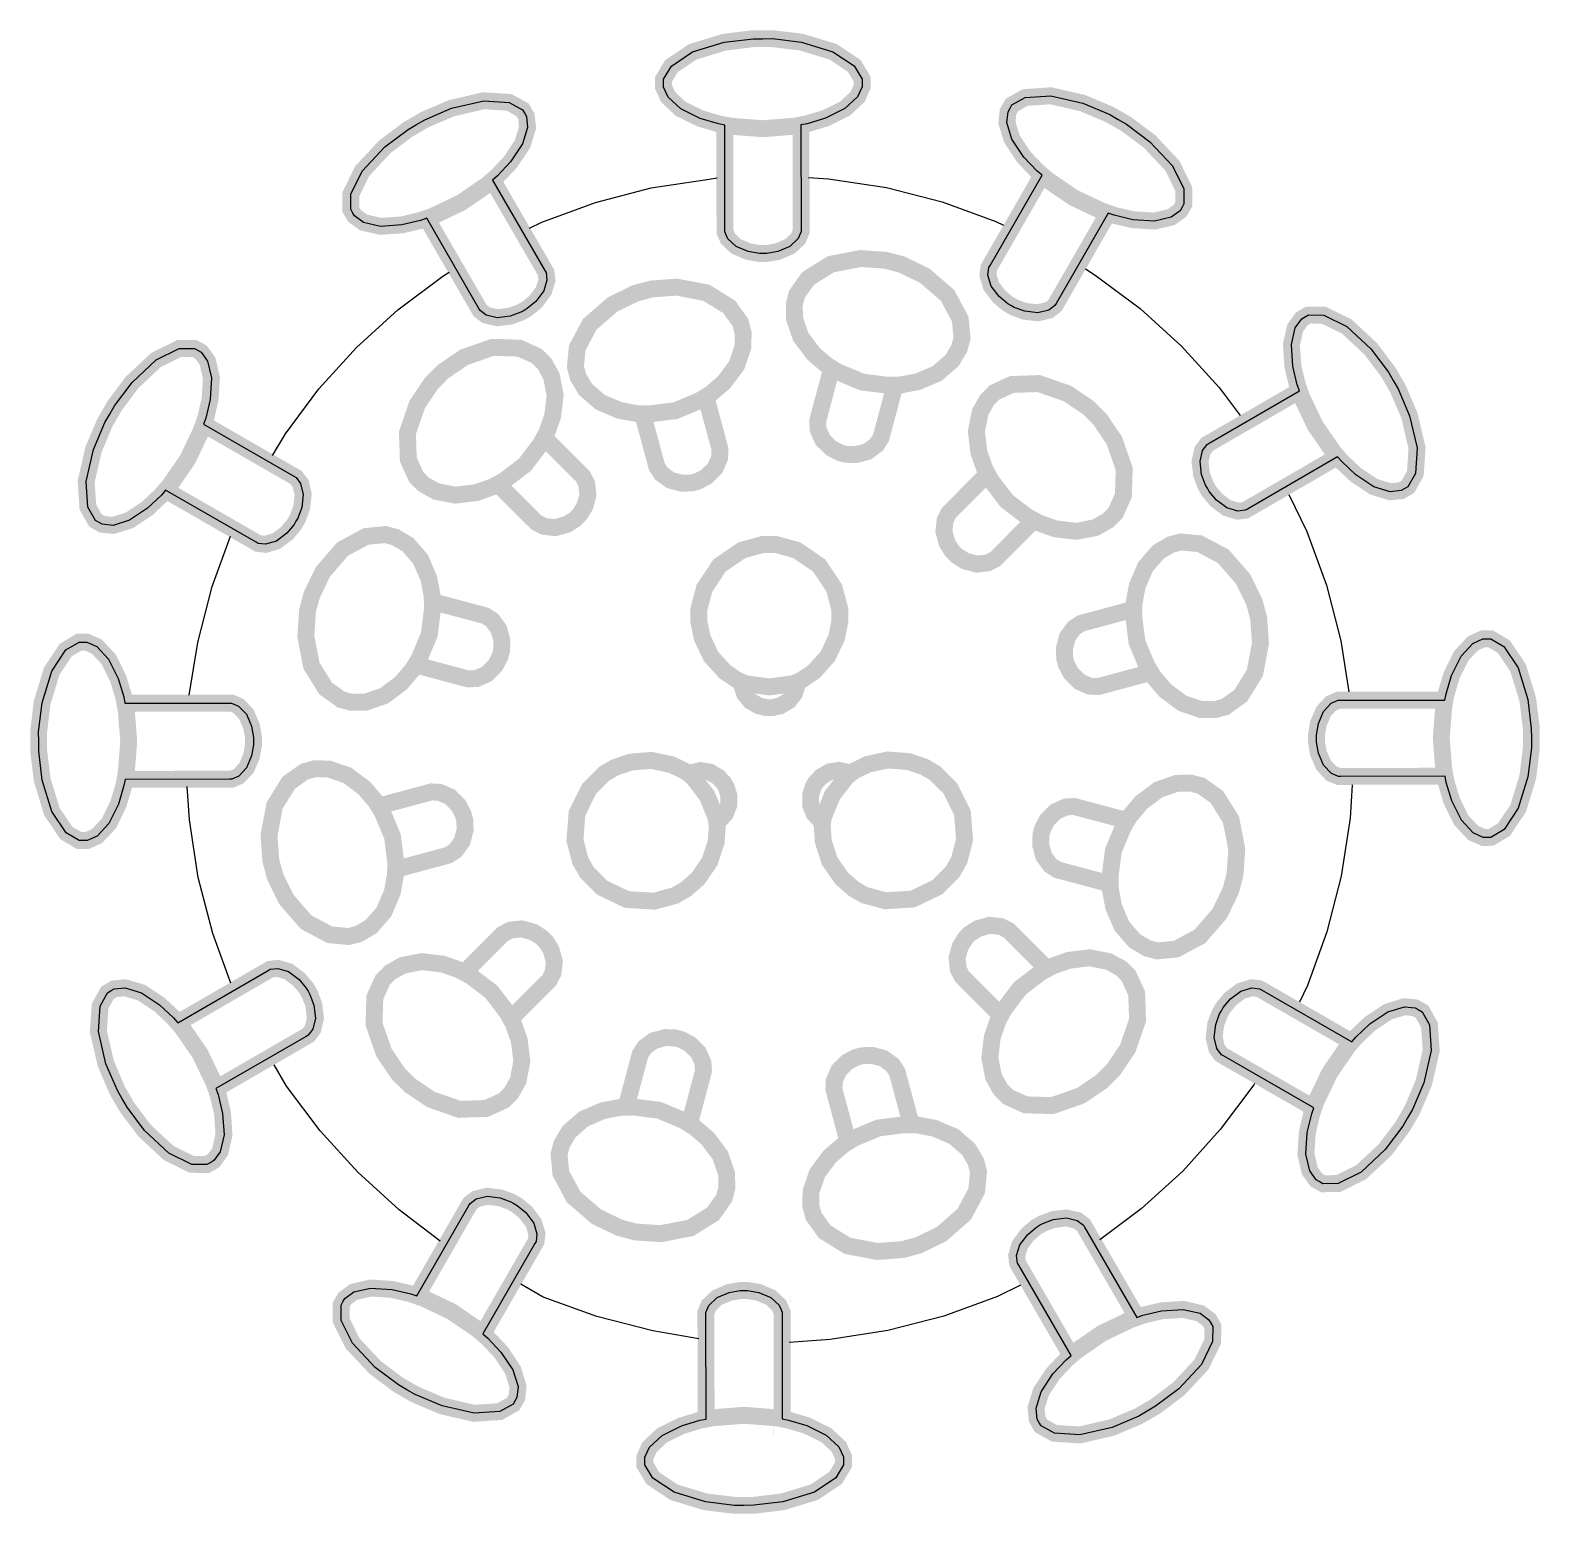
# Model space of a CAD drawing. Header units: inches. Extents: x 0.06 to 5.02, y -0.05 to 4.82.
import ezdxf

# ---------------------------------------------------------------- set-up
doc = ezdxf.new("R2010")
doc.units = ezdxf.units.IN
doc.header["$MEASUREMENT"] = 0

msp = doc.modelspace()

# ---------------------------------------------------------------- linework, layer by layer
at = {"color": 250}
for p, q in [((2.096445821526475, 4.3048946316437), (2.286628457346262, 4.334144068093625)), ((2.286628457346262, 4.334144068093625), (2.312517597619286, 4.337713911778305)), ((2.613530934563371, 4.339013033889203), (2.67847777971884, 4.334748928533102)), ((2.67847777971884, 4.334748928533102), (2.868760386448906, 4.305991540334396)), ((1.91286432777671, 4.257411985839102), (2.096445821526475, 4.3048946316437)), ((2.868760386448906, 4.305991540334396), (3.052471968241281, 4.259025768592161)), ((1.736892822279547, 4.192706788574417), (1.91286432777671, 4.257411985839102)), ((3.052471968241281, 4.259025768592161), (3.228624693205968, 4.194806803422086)), ((1.696238248109026, 4.173055784434764), (1.736892822279547, 4.192706788574417)), ((3.228624693205968, 4.194806803422086), (3.253784624993269, 4.182730713716027)), ((1.411648682198814, 4.015563274600166), (1.432695250089378, 4.028393439527635)), ((3.523146938416638, 4.039225502612318), (3.554352361463059, 4.018645200534855)), ((3.554352361463059, 4.018645200534855), (3.702052326645011, 3.908538361577185)), ((1.264273768002393, 3.905082189949455), (1.411648682198814, 4.015563274600166)), ((1.128398467662833, 3.781178955614617), (1.264273768002393, 3.905082189949455)), ((3.702052326645011, 3.908538361577185), (3.838305668163483, 3.785020538065553)), ((1.004936497359818, 3.644927941989404), (1.128398467662833, 3.781178955614617)), ((3.838305668163483, 3.785020538065553), (3.962149612313861, 3.649154493752496)), ((0.894790381607877, 3.497294017199877), (1.004936497359818, 3.644927941989404)), ((3.962149612313861, 3.649154493752496), (4.031249440257634, 3.557016602161945)), ((0.8517578663598264, 3.426202960610145), (0.894790381607877, 3.497294017199877)), ((4.191322474874759, 3.297543860339798), (4.249840526849938, 3.176576697201075)), ((4.249840526849938, 3.176576697201075), (4.314480785796966, 3.000573838635479)), ((0.6544041322592565, 2.995343740339606), (0.7148704850855112, 3.161221860231408)), ((0.6074367667132935, 2.811642476482571), (0.6544041322592565, 2.995343740339606)), ((4.314480785796966, 3.000573838635479), (4.361970319568877, 2.81704186817222)), ((0.5786690867295537, 2.638912270733548), (0.6074367667132935, 2.811642476482571)), ((4.361970319568877, 2.81704186817222), (4.387734124807243, 2.649739550720126)), ((0.5792757118902252, 2.229521829630691), (0.571762664870466, 2.33854545337602)), ((4.399079953392748, 2.344699724019187), (4.391865874184015, 2.234943594068737)), ((4.391865874184015, 2.234943594068737), (4.363098581328005, 2.044662364932134)), ((0.6085794530378408, 2.039301352037573), (0.5792757118902252, 2.229521829630691)), ((0.6560630893081703, 1.855719720528462), (0.6085794530378408, 2.039301352037573)), ((4.363098581328005, 2.044662364932134), (4.316142714243072, 1.860949405546297)), ((0.7159586621891055, 1.692839491753377), (0.6560630893081703, 1.855719720528462)), ((4.316142714243072, 1.860949405546297), (4.251923749072993, 1.68479668058161)), ((4.251923749072993, 1.68479668058161), (4.225715997821916, 1.630189254882245)), ((1.008388707124628, 1.207149934384172), (0.8978640419817915, 1.354530909991825)), ((4.075760768592303, 1.359059107667217), (3.965662195195407, 1.211418570429072)), ((4.078340793328957, 1.363321245516403), (4.075760768592303, 1.359059107667217)), ((1.132291528181428, 1.07127166264742), (1.008388707124628, 1.207149934384172)), ((3.965662195195407, 1.211418570429072), (3.842205177221044, 1.075166868007129)), ((1.268552170945249, 0.9478063338194843), (1.132291528181428, 1.07127166264742)), ((3.842205177221044, 1.075166868007129), (3.706271439403405, 0.9512717614737168)), ((1.402797223048371, 0.8453902873171838), (1.268552170945249, 0.9478063338194843)), ((3.706271439403405, 0.9512717614737168), (3.57, 0.85)), ((3.309796573699684, 0.700420774174628), (3.233711537551368, 0.6636369163565236)), ((1.918067315512631, 0.5972855928046169), (1.741913626232522, 0.6614976247145826)), ((3.233711537551368, 0.6636369163565236), (3.057691335323775, 0.5989445498535306)), ((2.101778346267622, 0.5503158591994615), (1.918067315512631, 0.5972855928046169)), ((3.057691335323775, 0.5989445498535306), (2.87415922710117, 0.5514540256158905)), ((2.252573745179287, 0.5245294877787136), (2.101778346267622, 0.5503158591994615)), ((2.87415922710117, 0.5514540256158905), (2.683908897776803, 0.522153426782931)), ((2.683908897776803, 0.522153426782931), (2.55, 0.5120260770257284))]:
    msp.add_line(p, q, dxfattribs=at)
at = {"linetype": 'Continuous'}
for p, q in [((0.8978640419817915, 1.354530909991825), (0.8573142728641222, 1.424765170338816)), ((1.741913626232522, 0.6614976247145826), (1.667737805167483, 0.7043230549738446))]:
    msp.add_line(p, q, dxfattribs=at)
at = {"color": 250, "const_width": 0.0555543}
for points in [[(2.338646424471036, 4.168943035723346), (2.338159747938506, 4.511627324458549), (2.317544495051891, 4.515484039177179), (2.256916370046833, 4.533558456411798), (2.193334715617137, 4.564805339776105), (2.151828441797083, 4.603492066615874), (2.136974395796436, 4.636503086251908), (2.136964954386511, 4.647468938287193), (2.136931678578637, 4.661820352598006), (2.162484236752821, 4.704931280107803), (2.232285023381535, 4.751863029340205), (2.33589112830021, 4.783572648126629), (2.431087131328653, 4.795320516333612), (2.462792518784119, 4.795343017417796), (2.494524603521497, 4.795412286601562), (2.58972851989077, 4.783988136394539), (2.693422593878204, 4.752523314451796), (2.763388833051538, 4.705769043246485), (2.789067580691478, 4.662751414073733), (2.789092329435514, 4.648411282013682), (2.789093243781599, 4.637456712229161), (2.774318079160832, 4.604396928345579), (2.732923145560112, 4.56555917773883), (2.669399293299269, 4.53414062917365), (2.608857435177291, 4.51588679902383), (2.588249760719916, 4.511958242869368), (2.588795865196252, 4.169265688573391), (2.588769073867069, 4.161596256897924), (2.578914161907291, 4.138433018560743), (2.552120590437663, 4.113112672435502), (2.5123875490683, 4.096023335890734), (2.475952437318393, 4.089651865748617), (2.463845317512685, 4.089639617883092), (2.451687296827008, 4.089624353327575), (2.415243617063961, 4.095894592982364), (2.375443959160404, 4.112879304659628), (2.348558065287865, 4.138143967940079), (2.338619633141851, 4.161273604047877), (2.338646424471036, 4.168943035723346)], [(1.530499257196257, 3.908691553257348), (1.358769572343175, 4.205205970849918), (1.338953709844848, 4.198259562177273), (1.277432946858024, 4.183594804507301), (1.206715672013816, 4.178861642814657), (1.151470455613302, 4.191633962449731), (1.122045418639985, 4.212819525178129), (1.116571418831303, 4.222293951550978), (1.109373930900199, 4.234744176588367), (1.109979304006493, 4.284777814996964), (1.146951460508358, 4.360385418183426), (1.2208050288431, 4.439657197431943), (1.297410098893072, 4.497364328426638), (1.324874454893929, 4.513272529784998), (1.352287910014818, 4.529177714453371), (1.440449815286185, 4.566861879017849), (1.545974453140281, 4.591459393237011), (1.629900560968033, 4.585985598859751), (1.673669015868349, 4.561603620768567), (1.680872446593833, 4.549152569175101), (1.686338135548943, 4.539669202460373), (1.690086249099717, 4.503609057635229), (1.673666909537666, 4.449363786059302), (1.634402871830316, 4.390350122023622), (1.591077552098998, 4.344238953417969), (1.575201174284853, 4.330555612177523), (1.746922332074096, 4.034052476835714), (1.750768019056048, 4.027439649026309), (1.753810609998893, 4.002421978464195), (1.743261105462007, 3.96707829509607), (1.717454015588448, 3.932372569167082), (1.689075979263158, 3.908726460516386), (1.678585214037444, 3.90262347395414), (1.668051813492535, 3.896576898645711), (1.633398610231689, 3.883708005773264), (1.590391270395405, 3.878573717097474), (1.554474335531562, 3.886961582736981), (1.53434632177167, 3.902088630105243), (1.530499257196257, 3.908691553257348)], [(3.209377596546644, 4.049745214535892), (3.38028818751611, 4.346792815257506), (3.364340321987175, 4.360470186535316), (3.320881145473279, 4.406384857139972), (3.281478060370227, 4.465274469843414), (3.264861178624204, 4.519510703498037), (3.268549179257123, 4.555536123014421), (3.274044948053847, 4.56506992736174), (3.281194570735705, 4.577493449225812), (3.324813157079444, 4.602048697654076), (3.408764263333824, 4.607788371744632), (3.514319913856883, 4.583465190565892), (3.602616737402154, 4.546044700833451), (3.630152388811036, 4.530170054333812), (3.657660819931873, 4.514390060123734), (3.734335014272021, 4.456848859907809), (3.808400340557226, 4.377791918768741), (3.845613173402334, 4.3023562795016), (3.846375542883728, 4.252233370639745), (3.839214637951107, 4.239801321711833), (3.833740056062447, 4.230274666834892), (3.804385750410444, 4.20904609788433), (3.749179822624678, 4.196128066404543), (3.67842790375104, 4.200647897783944), (3.616855641837215, 4.215128110586771), (3.597120040469715, 4.222042800649466), (3.426189640185647, 3.924997955114776), (3.422309484238315, 3.918369283315359), (3.402235604943561, 3.903179827431107), (3.366335778806465, 3.894704558507568), (3.323311969436685, 3.899759687320253), (3.288668659012666, 3.912513727576779), (3.278167023514889, 3.918527765477543), (3.267622752697917, 3.924598214632123), (3.239184493928438, 3.948210981055399), (3.213225687996678, 3.982827088499726), (3.202504083812179, 4.018110491166005), (3.205546963885818, 4.043109654769166), (3.209377596546644, 4.049745214535892)], [(2.645460450613885, 3.547996261947996), (2.689360853018771, 3.712789756870244), (2.673262862261688, 3.722701910702024), (2.629595383662806, 3.759932480303043), (2.587797425898499, 3.8155407236374), (2.567001306937212, 3.875951556574448), (2.566377826542192, 3.92293540350291), (2.570245748273768, 3.937461052592655), (2.575302023806776, 3.956465698807049), (2.611739460283644, 4.007714723412345), (2.686333316536912, 4.054191847992797), (2.783666848911949, 4.073032879689538), (2.866895427870105, 4.067262347252569), (2.893303891724847, 4.060196971336685), (2.919658438009631, 4.053179479610777), (2.994729910217751, 4.01678064638078), (3.06975905288944, 3.952057593687387), (3.111342314478756, 3.874580422497453), (3.117488081347953, 3.81198700311818), (3.11243042822148, 3.792972452246484), (3.108542697175304, 3.778449558343663), (3.084575444794343, 3.738025860921145), (3.036490486881665, 3.695948839608604), (2.972592667599339, 3.668519845989386), (2.916231070565043, 3.657963536040178), (2.897364561387045, 3.657407270423299), (2.853467175672149, 3.492562874621085), (2.851183551340442, 3.484056361827252), (2.836165940589716, 3.460722708719783), (2.806381461737117, 3.438796751055885), (2.768275563321207, 3.428760506443668), (2.73612467652158, 3.429890363955735), (2.72607526936956, 3.432550122571273), (2.715944985862603, 3.435281707471778), (2.687524593029536, 3.450239493779056), (2.659478635625017, 3.477906874812755), (2.644588982428744, 3.511750740249416), (2.643186730939479, 3.539488371560701), (2.645460450613885, 3.547996261947996)], [(2.112345086841873, 3.398441995174242), (2.067989854850193, 3.563132547104109), (2.049106501778908, 3.563689212879213), (1.992653200896207, 3.574105494338895), (1.928687510662325, 3.601357191036587), (1.880456133500508, 3.643230747812607), (1.856388076260688, 3.68360125091451), (1.852489158840312, 3.698106661730792), (1.847350245007929, 3.717125929977054), (1.853320125008282, 3.779720314971089), (1.89467932856547, 3.857282194016888), (1.969542806957045, 3.922248456054303), (2.044530957392844, 3.958857174882171), (2.070877215977008, 3.965935215473776), (2.097219080277718, 3.973054252288048), (2.180440851666067, 3.979067002655842), (2.277778186741395, 3.960551341705355), (2.352566826661316, 3.91420664471715), (2.389169411401143, 3.863056618418391), (2.394306686136997, 3.844098155709396), (2.398204225963911, 3.829582840235815), (2.397639670488926, 3.782622884133667), (2.377024673617499, 3.722166384036564), (2.335419303128667, 3.666426473321825), (2.291874746121858, 3.629119447775948), (2.275826295631441, 3.619135078148543), (2.32017162296582, 3.454445903812137), (2.322434637994665, 3.445963276684931), (2.321099001210299, 3.418212691567131), (2.306311298092112, 3.384336854507534), (2.278365540641715, 3.356612310498233), (2.249974294166531, 3.341509475546299), (2.23988533330375, 3.338803524935281), (2.229766658469066, 3.336101707104648), (2.197671169370212, 3.334871430913988), (2.159549315936856, 3.344828001147046), (2.1297245777607, 3.366674932115117), (2.11461800652802, 3.389957990453574), (2.112345086841873, 3.398441995174242)], [(3.929293882064282, 3.466499192735067), (4.225816565217625, 3.638288305531956), (4.218802463040399, 3.65805300564725), (4.204137154333041, 3.719569806771152), (4.199403854881055, 3.79028609114963), (4.212183338002132, 3.84558281176811), (4.233371504142482, 3.874953976464268), (4.242895867079877, 3.880424059702831), (4.255296017793373, 3.887624473738323), (4.305330620517391, 3.887026033892142), (4.380927492490476, 3.850049312189358), (4.460149610693141, 3.776201641356196), (4.517913841738382, 3.69964415895407), (4.533822180856091, 3.672180793418944), (4.549727503283808, 3.644768328763784), (4.587402024694053, 3.55653709089131), (4.612010821163975, 3.451020980101052), (4.606517217472116, 3.367097627460224), (4.582145144038232, 3.323327794966446), (4.569744993324736, 3.316127380930954), (4.560222007980803, 3.310667202349692), (4.524150580904892, 3.306910561735078), (4.469857163635923, 3.32334669392174), (4.410849009974093, 3.362650350258296), (4.364778837591106, 3.405980064273066), (4.351164828951766, 3.421846798932977), (4.054643523391886, 3.250067590793389), (4.047981172295974, 3.246228791778748), (4.02296350173386, 3.243186200835902), (3.987632478209961, 3.253754137093928), (3.952933640248284, 3.279610750253993), (3.929277626940288, 3.307990164172745), (3.923222786071086, 3.318464136773848), (3.91712668747615, 3.329004425286068), (3.904267699261005, 3.363656250953451), (3.899115240367139, 3.406605540439391), (3.907503106006647, 3.442522475303234), (3.922630153374909, 3.462650489063124), (3.929293882064282, 3.466499192735067)], [(0.7981356564913688, 3.141062703453244), (0.5010860748382929, 3.311973569941402), (0.4874251090573642, 3.296063807688864), (0.4415048827860599, 3.252615500147693), (0.3826620834749983, 3.213135230160797), (0.3284252464823785, 3.196528528590769), (0.2923949199301423, 3.200166730418489), (0.2828621060485536, 3.205662361455867), (0.2703817405101334, 3.212809794003811), (0.2458973097839857, 3.256529589502606), (0.2401467949217592, 3.34042162598748), (0.2644258279070301, 3.446064186964531), (0.3018946076718854, 3.534293716507326), (0.3177124557899756, 3.561776690180365), (0.3335395599345683, 3.589318954037866), (0.3910454452191403, 3.666058637733056), (0.4700905007694482, 3.740125617130414), (0.5455467236066546, 3.777355779621893), (0.5955995709047383, 3.778057219822299), (0.6080785588496962, 3.770899882617053), (0.6176123631970152, 3.765404113820329), (0.6388442453796993, 3.736109924908863), (0.6517543984264456, 3.680854611595939), (0.647228020914667, 3.61011369945437), (0.6327474209841059, 3.548531395123898), (0.6258310114930172, 3.52872535908052), (0.9228805931460929, 3.357814492592363), (0.9295244637663923, 3.353992800273413), (0.9446966946055002, 3.333911220470897), (0.9531867752221915, 3.298059815545538), (0.9481350049344291, 3.255045635314366), (0.9353657658570206, 3.220343861261965), (0.9293517732490565, 3.209791738162258), (0.9232888153997842, 3.199286810455798), (0.8997249689250157, 3.170851843895003), (0.8650652356957634, 3.144949586976404), (0.8297796358877562, 3.134248480903239), (0.8047781495182063, 3.137231106476993), (0.7981356564913688, 3.141062703453244)], [(1.713436226193484, 3.211917039749493), (1.592647454261966, 3.332365207337364), (1.57600270238708, 3.323392630504396), (1.521950033893883, 3.304175671099628), (1.45296282406568, 3.295759057759362), (1.390240869854943, 3.307925592187304), (1.34917617616345, 3.330841120372877), (1.338548591736045, 3.341466474448783), (1.324647782153521, 3.355343750584625), (1.298479551385591, 3.412554128126434), (1.295528321217672, 3.500438601957117), (1.32784744586225, 3.594159904670044), (1.374495642370979, 3.663363485231191), (1.393776542347612, 3.682651255866781), (1.413004902347747, 3.701996815349648), (1.482073528845374, 3.748818375914534), (1.575677760411356, 3.781424392735698), (1.663536647890835, 3.778674794425349), (1.720832441058789, 3.752683959785904), (1.734734628234776, 3.738816588307364), (1.745360835068719, 3.728181329574154), (1.768419854701024, 3.687234334402386), (1.780792774478911, 3.624552220875719), (1.772624961254022, 3.55551923436113), (1.753580294422904, 3.501416989811651), (1.744648893088873, 3.484748451477097), (1.865429137956552, 3.36431156613999), (1.871639161499748, 3.358147305633412), (1.884353965648749, 3.333419965391232), (1.888514656456855, 3.296696661454912), (1.878130546863319, 3.258694850077698), (1.861032971729121, 3.231440349081891), (1.853700797438883, 3.224019673898488), (1.846328743016374, 3.216675219283503), (1.819118817059367, 3.199540271678852), (1.781130588362543, 3.189043425463066), (1.744391249011276, 3.193042743408966), (1.71964624973668, 3.205752779242915), (1.713436226193484, 3.211917039749493)], [(3.080662189689866, 3.24436828381482), (3.201083659995824, 3.365110287646757), (3.192061559876351, 3.381761927488953), (3.172854505128884, 3.435813218388688), (3.164484398385134, 3.504844441129549), (3.176649555219613, 3.567556490682983), (3.199569477688638, 3.60858018815181), (3.210252620611824, 3.619260312555712), (3.224070468803859, 3.633169387699008), (3.281279468752206, 3.659327713809637), (3.36916532017635, 3.662288848634857), (3.462827194945472, 3.629977989551052), (3.532049207227757, 3.583317133198097), (3.551376596492552, 3.564030722847617), (3.570682537346215, 3.544807873221329), (3.617484288596499, 3.475742001910627), (3.650100210074965, 3.382136392751182), (3.647410039708423, 3.29426923971093), (3.621410939508204, 3.23691401859917), (3.60758456425233, 3.223016225706636), (3.596967737240263, 3.212377359028467), (3.555962691718149, 3.189336509614236), (3.493280578191482, 3.176963589836349), (3.424255857237666, 3.185190831005045), (3.370150857501261, 3.204215688521561), (3.353534597640138, 3.213160011202883), (3.233104861773408, 3.092358579427139), (3.226871268665722, 3.086158199038179), (3.202143928423542, 3.073443394889177), (3.165423379674146, 3.069302513395674), (3.127380572074265, 3.079682228705758), (3.100100751390007, 3.096742940397675), (3.09274803121425, 3.104055566876377), (3.08533562159162, 3.111447169110421), (3.068204806767353, 3.138686809039332), (3.057768766088836, 3.176676676832684), (3.061729842998996, 3.213431431215101), (3.074429974175644, 3.23817780808316), (3.080662189689866, 3.24436828381482)], [(1.486645201674396, 2.694284373471965), (1.321851706752148, 2.738184775876852), (1.31194781848114, 2.722146213063576), (1.274705966629359, 2.678470207400856), (1.219100478481926, 2.636692058951151), (1.158699550202178, 2.615894562396401), (1.111722852744094, 2.615249895093316), (1.097191693280501, 2.619078198195687), (1.078167237751505, 2.62413722891562), (1.026936599574548, 2.660612493150192), (0.9804562873866411, 2.735226985274139), (0.9616208113565486, 2.832549648676452), (0.967391343793515, 2.915778227634607), (0.9744514255458174, 2.942126850267504), (0.9814649101160036, 2.968532435191603), (1.017872054199576, 3.043612847741601), (1.082588776970855, 3.118632774552718), (1.160079211343013, 3.160224287687182), (1.222661348471522, 3.166361527492538), (1.241675899343218, 3.161303874366067), (1.256207058806811, 3.157475571263697), (1.296640660886631, 3.133506941289274), (1.338689607323797, 3.085365310619712), (1.366118600943016, 3.021467491337387), (1.376636669856481, 2.965121309334242), (1.377234193199091, 2.946188484245127), (1.542087116065147, 2.902279816279468), (1.550601894419752, 2.900055619891566), (1.573915738212618, 2.885040764327766), (1.595841695876517, 2.855256285475166), (1.605890600332959, 2.817168818780395), (1.604748082976667, 2.784999500259627), (1.602102623301882, 2.774907719291479), (1.599377926368688, 2.764826959071027), (1.584418762467947, 2.736396661580661), (1.55673432730657, 2.708373268677668), (1.522897611340287, 2.693462428573332), (1.4951500753717, 2.692061554677527), (1.486645201674396, 2.694284373471965)], [(2.39598140243492, 2.67233554693349), (2.395986030921904, 2.680644125547012), (2.380561187661194, 2.687120792157434), (2.338270483726707, 2.715739591236457), (2.29307653086375, 2.765732122924909), (2.263603147597461, 2.827561858318475), (2.252979559452768, 2.880318351520089), (2.253003848608014, 2.897842081432323), (2.252947457992945, 2.92073814703536), (2.27101023409607, 2.989485284571758), (2.320523968492637, 3.064337970603096), (2.394060436370643, 3.114899704078393), (2.461608445710107, 3.13351178709657), (2.484110225620694, 3.133491765718285), (2.506641458000116, 3.133538321754183), (2.574252768061807, 3.115148902194512), (2.647880937630734, 3.064816046663263), (2.697629685888685, 2.990080139317683), (2.715898173859987, 2.921368367784397), (2.715943282224293, 2.898463775117523), (2.715958611698253, 2.880934534831439), (2.705508922764516, 2.828160919253311), (2.676196030145374, 2.766289141953004), (2.631148952789953, 2.716146726557108), (2.588933040233554, 2.687448748805523), (2.573568973381285, 2.680933171336179), (2.573611112993882, 2.672597895440743), (2.573595412490525, 2.665371156653835), (2.566613463041798, 2.643554984168832), (2.547565824128579, 2.619701549367286), (2.519365049591584, 2.60357269275829), (2.493502690353039, 2.597578322514766), (2.484888706459707, 2.597564850861805), (2.476236481530634, 2.597566794239997), (2.450390995314204, 2.603453375780785), (2.422161756391176, 2.61949516401734), (2.40301985685654, 2.643309188922971), (2.395974228995402, 2.665097525895818), (2.39598140243492, 2.67233554693349)], [(3.517112311757242, 2.876980425349989), (3.681811129247882, 2.921395085285476), (3.682306989485716, 2.940276799260232), (3.692733175602699, 2.99672872254947), (3.719984872300391, 3.060694412783353), (3.761858429076411, 3.10892578994517), (3.802230309771776, 3.133003751842291), (3.816785243874564, 3.136895781295358), (3.83574508417702, 3.142042960688513), (3.898357900892195, 3.136060420843934), (3.975911252874155, 3.094712499537509), (4.040866232660807, 3.019840494082095), (4.077493121706748, 2.944910393996641), (4.084622324681388, 2.918496441907898), (4.091691838209152, 2.892161465574498), (4.097694683919646, 2.808941071779612), (4.079179022969158, 2.711603736704284), (4.032835703574416, 2.636825001441664), (3.981674395024895, 2.600213889637997), (3.96277673785317, 2.595078253998671), (3.948210521499619, 2.591177697481767), (3.90124066074017, 2.591743630550213), (3.840785538236528, 2.612368532078943), (3.785073963900231, 2.653959865130086), (3.747745489943225, 2.697567982861091), (3.737874465829583, 2.713560283600756), (3.573174009242416, 2.669206429202539), (3.564640481235241, 2.666940397483703), (3.53689153521397, 2.6682152287308), (3.502956008707498, 2.68308190760433), (3.4752413693555, 2.711026287461264), (3.460188057690072, 2.739410645969137), (3.457480729485591, 2.749489702174618), (3.454729388368452, 2.759615264976612), (3.453500489771253, 2.791720658732768), (3.46345568241085, 2.829832607508822), (3.485303990972383, 2.85966725034228), (3.508578783750067, 2.874714393631153), (3.517112311757242, 2.876980425349989)], [(0.7105746811684549, 2.362653482574213), (0.3678864305703303, 2.362167357079068), (0.3640399623439342, 2.341611256617567), (0.3459661484473133, 2.280972951436516), (0.3147147451748872, 2.217351540618268), (0.276027973042319, 2.175895754400145), (0.2430057164483215, 2.16098269373373), (0.2319943029894505, 2.160979589253731), (0.2176481828422197, 2.161006154667702), (0.1745867786189292, 2.186551824874575), (0.1276542551310642, 2.256332526669993), (0.0959458067863946, 2.359958661318225), (0.0842068618295436, 2.455143326992166), (0.0841729166356907, 2.48679982485412), (0.0841019183673838, 2.518582631384315), (0.0955341994519547, 2.613775320606562), (0.1269933666814737, 2.717480277342656), (0.1737459993878443, 2.787396263104951), (0.2167550205673032, 2.813066111730815), (0.231103508773726, 2.813049313214799), (0.2420663441190212, 2.813109655504692), (0.2751217790119517, 2.798324999504663), (0.3139050087107444, 2.756988130269914), (0.3453839756854615, 2.693455874688953), (0.3635863016173138, 2.632921180052979), (0.3675053855350079, 2.612274438003781), (0.7101956170645926, 2.612760287980233), (0.717866984378721, 2.612783708734287), (0.7410444310710557, 2.602987398162239), (0.7663406641838411, 2.576136602898345), (0.7834904191381461, 2.53639515820886), (0.7898173183224076, 2.499966245629534), (0.7898246591520824, 2.487809327018628), (0.7898375103556055, 2.475692027036925), (0.7836191620465155, 2.439251226204523), (0.7666409512088302, 2.399491049170824), (0.7413743069969181, 2.372605430816977), (0.7182484165417755, 2.36268667022622), (0.7105746811684549, 2.362653482574213)], [(4.361073737614706, 2.622005854726499), (4.70376655341375, 2.622481249008265), (4.70756246259511, 2.643094862798353), (4.725649539673955, 2.70374141952455), (4.756936041667469, 2.767317563580398), (4.795632673164536, 2.808822459806989), (4.828652219864409, 2.823665223556873), (4.839659068122362, 2.82367905925025), (4.853959581553205, 2.823709318368134), (4.897081791313764, 2.79816528725779), (4.944003635888867, 2.728365878222538), (4.975713254675293, 2.624759773303863), (4.987451218224972, 2.529565147868882), (4.987531769659501, 2.497841590195343), (4.987562797807525, 2.466124920489113), (4.976069314999392, 2.370930647274076), (4.944614397713953, 2.267235195693179), (4.897899745137847, 2.197263446145997), (4.854901925279699, 2.171581943319133), (4.840591507191552, 2.17155306179471), (4.829525230989791, 2.171547491662106), (4.796478106950436, 2.186341088004014), (4.75769840669403, 2.22771785138666), (4.726211903121205, 2.291261251459038), (4.708025766475966, 2.351854271964049), (4.704155522174913, 2.372373066008782), (4.361462706375871, 2.371897671727016), (4.353733846756595, 2.371932728616972), (4.330560965265178, 2.381718307975641), (4.305263183641466, 2.408528933572946), (4.288114419152893, 2.448270240503085), (4.281832090926485, 2.48469295391183), (4.28181984306096, 2.49680007371754), (4.281814483162746, 2.508956716809755), (4.287982921057597, 2.545394363192821), (4.30501000655099, 2.585208320037131), (4.330235051202237, 2.612099724283518), (4.353354782652733, 2.622039534022994), (4.361073737614706, 2.622005854726499)], [(2.318455322714537, 2.228685610764003), (2.311245390202009, 2.224539314445024), (2.313324708403249, 2.207985035970321), (2.30974416339077, 2.157052686746929), (2.288997211509266, 2.092889019554142), (2.250251200212347, 2.03643842957867), (2.20986225506993, 2.000913681721959), (2.194670802709518, 1.992082244965612), (2.174836190558623, 1.980645608186229), (2.10628170737363, 1.961911008237509), (2.01671859329487, 1.967361127182533), (1.936175043201321, 2.005793175505879), (1.886262060370112, 2.054957905189783), (1.875009147717868, 2.074443883657414), (1.863702317495666, 2.093977746315021), (1.845830660169347, 2.161695372265808), (1.852629381525725, 2.250646872466302), (1.892461857805852, 2.331096606048167), (1.942776713905216, 2.381293858519794), (1.962608570869188, 2.392710685984575), (1.977801400823061, 2.401552027398224), (2.028748242241436, 2.418909110951946), (2.096988170869692, 2.424420974594181), (2.162926957791185, 2.410484415502287), (2.208913430383473, 2.388257431034781), (2.222242964307691, 2.378185131130433), (2.229442992162918, 2.382332805042874), (2.235719846133283, 2.386013199618827), (2.258076199380834, 2.39089999503819), (2.288292483541578, 2.386313692440544), (2.316358783586207, 2.369971486291896), (2.334470323608688, 2.350581583816275), (2.338798704958278, 2.343083823157751), (2.34308307339521, 2.335632569095741), (2.35094353064493, 2.310338557713097), (2.351135909843501, 2.277822034371204), (2.340065806644118, 2.249406119549487), (2.32472089443414, 2.232357478276118), (2.318455322714537, 2.228685610764003)], [(2.741468553739359, 2.3833764488183), (2.74861029704071, 2.379192718112625), (2.761909054000596, 2.389297027258819), (2.80780837782294, 2.41166725016007), (2.873747904973937, 2.425828481007104), (2.942025088384425, 2.420501875565506), (2.992988098385029, 2.403277018187913), (3.008229249977821, 2.394463375460555), (3.028084505391903, 2.383109881177223), (3.078528328283793, 2.333043426019588), (3.118629986439415, 2.252753542390518), (3.125642579028806, 2.163799379221079), (3.107941236609433, 2.095981308793264), (3.096725100012986, 2.076460318043564), (3.085476232754644, 2.056994360954219), (3.035717032207735, 2.007598199555459), (2.955311328190495, 1.968986704356591), (2.865727086962428, 1.963323779000273), (2.79713685492445, 1.981788774775426), (2.777309674385743, 1.993198941815639), (2.76204871347835, 2.002015339729922), (2.721564482341002, 2.037379593280899), (2.682677064961092, 2.093733996565121), (2.661737209701976, 2.157829763677523), (2.657976554323389, 2.208753348303151), (2.660052344977174, 2.225274909765726), (2.652848418545092, 2.229447096717573), (2.646507766316608, 2.233075171870793), (2.631120441170491, 2.250056827409865), (2.620004335899463, 2.278438775961778), (2.620156980609904, 2.310967889069768), (2.627905044639044, 2.336332352474309), (2.632224755438141, 2.34379845578274), (2.636489171073817, 2.351302538623847), (2.654481088007839, 2.37075949175221), (2.682570487708792, 2.387176438010269), (2.712744249407068, 2.391793742957506), (2.735125146323951, 2.386984714656919), (2.741468553739359, 2.3833764488183)], [(1.421366001757202, 2.110753654007968), (1.256675449827335, 2.066398422016288), (1.256135576676843, 2.047563214638046), (1.245770196097129, 1.991112930445336), (1.218518499399437, 1.927147240211454), (1.176643565029955, 1.878905958392336), (1.136273061928052, 1.854837901152516), (1.121749480893697, 1.850880933381794), (1.102748382865507, 1.845800069899757), (1.040153997871473, 1.85176994990011), (0.9625313132884054, 1.893127514360769), (0.8975747396980247, 1.968009837751523), (0.860945869720623, 2.04294021335567), (0.8538737719233992, 2.069285645383756), (0.8467550769440595, 2.095688039703044), (0.840798395995149, 2.178891916392012), (0.859321980671477, 2.276228149392569), (0.905596399885643, 2.350976082624141), (0.956757879352631, 2.387617459437096), (0.9757078602905874, 2.392715528821784), (0.9902251114028299, 2.396663280731935), (1.037253796768087, 2.39609926227871), (1.097707928805998, 2.375474498509327), (1.153428030206134, 2.333871883207419), (1.190747977099302, 2.290275047727179), (1.200680068253279, 2.274213675889471), (1.365371997776608, 2.318578812538452), (1.373852985807286, 2.320902633104567), (1.401603570925086, 2.319566996320201), (1.435537458335027, 2.30476112298394), (1.463250720093564, 2.276806838469704), (1.47830265416553, 2.248412575304531), (1.48106389993997, 2.238285634909072), (1.483772605737913, 2.228216483360894), (1.485001504335112, 2.196111089604739), (1.475037784631677, 2.158010423079447), (1.453209285384745, 2.128173025059066), (1.429856894445181, 2.11307609698062), (1.421366001757202, 2.110753654007968)], [(3.494899993977965, 2.270629264108525), (3.659696505590204, 2.226677960823671), (3.669530799757037, 2.242796876985752), (3.706782556266119, 2.28647150505501), (3.762394932380864, 2.328299176791222), (3.82279586066061, 2.34909667334597), (3.869772558118695, 2.349741340649055), (3.884344975308021, 2.345846721635567), (3.903319907550512, 2.340794578882944), (3.954550500434669, 2.304369802250302), (4.001036152078958, 2.22976466374627), (4.019878561369159, 2.132441036028535), (4.014108028932193, 2.049212457070379), (4.007083649238976, 2.022808387499089), (4.00002378369694, 1.996439542273551), (3.963626328060403, 1.921377974722732), (3.898913180024313, 1.846347454457582), (3.821416199519775, 1.804766948055189), (3.758827174423955, 1.798580184963327), (3.739869296309143, 1.803609763214423), (3.725277069805214, 1.807507137414835), (3.684854749976156, 1.831484294453097), (3.642803048352067, 1.879606115808055), (3.615376809919773, 1.943523744404984), (3.604858741006309, 1.99986992640813), (3.604312380046732, 2.018735057992666), (3.439449552523375, 2.062645103551786), (3.430911948164177, 2.06492295600658), (3.40757967265017, 2.079950471414606), (3.38565233739281, 2.109725045609904), (3.375604810529829, 2.147822416961976), (3.376745950292659, 2.179981830825442), (3.379443949943941, 2.190015822946313), (3.382109218933328, 2.200104848727537), (3.397076648394842, 2.228594574161711), (3.424761083556218, 2.256617967064705), (3.4585878948652, 2.271530184762503), (3.486345335491089, 2.272929681064845), (3.494899993977965, 2.270629264108525)], [(1.755223907055265, 1.696007303608124), (1.634784266531234, 1.575207249425842), (1.643766486518436, 1.558631830152065), (1.662973541265903, 1.50458053925233), (1.671383266638858, 1.435543806137622), (1.659215354617455, 1.372811947269584), (1.636316619056493, 1.331795399271134), (1.625674472355975, 1.321119669150686), (1.611807100877435, 1.307217481974699), (1.554593706645635, 1.281100152086737), (1.466702344847641, 1.278099398632313), (1.373047358045831, 1.310459781002623), (1.303843777484685, 1.357107977511353), (1.284549118881785, 1.376339354201479), (1.26521182495969, 1.395627142145422), (1.218400169052105, 1.464694391049586), (1.185782869980177, 1.55829009555173), (1.18847304034672, 1.646157248591981), (1.214463874986165, 1.703453041759936), (1.228334263154696, 1.717304328055954), (1.238966505197913, 1.727981435769864), (1.279914877963145, 1.751050360059471), (1.342606896147114, 1.763421902243895), (1.411631617100929, 1.7551946610752), (1.465723956993108, 1.736151371837544), (1.482384229766889, 1.727160542559707), (1.602822492697458, 1.847950692084688), (1.609013450485948, 1.854207483727464), (1.633720981413526, 1.86692504306339), (1.670444285349846, 1.871085733871495), (1.708505524670869, 1.860693358717187), (1.735766913633986, 1.843645306869494), (1.743180700850078, 1.836263609292751), (1.750532043432373, 1.828941078156748), (1.767679912384317, 1.80167887372631), (1.778125596217068, 1.763758338534067), (1.774098203395791, 1.726962326425916), (1.761404960186455, 1.702265472844364), (1.755223907055265, 1.696007303608124)], [(3.276069185038668, 1.859808376057573), (3.396848052312885, 1.739361586063165), (3.413441641804736, 1.748401856400712), (3.467492932704471, 1.767608911148179), (3.53652277785187, 1.775969113234628), (3.5991952087761, 1.763809466773998), (3.640268429531432, 1.740882656337661), (3.650938649278033, 1.730200891007939), (3.664789674070985, 1.716401213033977), (3.690966431902753, 1.659179553241405), (3.693917662070671, 1.571295079410722), (3.661606802986866, 1.477633204641601), (3.614948701820837, 1.408431001673917), (3.595718964227238, 1.389075537533748), (3.576439441844068, 1.36979767155546), (3.507370815346442, 1.322976110990573), (3.413775110844299, 1.290358811918646), (3.325909335397509, 1.29305888694249), (3.268613542229554, 1.319049721581935), (3.254755367966226, 1.33287058646396), (3.244085148219627, 1.343552351793683), (3.221014846336557, 1.384490819901615), (3.208643304152132, 1.447182838085583), (3.216821022034323, 1.516214447006708), (3.235915212151946, 1.570309803588878), (3.244838347925204, 1.586918913979625), (3.124117531001332, 1.707347533755958), (3.117857722668564, 1.713589392424417), (3.105072208324992, 1.738316471163531), (3.100989115678768, 1.775089559889423), (3.111323701985797, 1.813098259233949), (3.128419899526533, 1.840342855572454), (3.135794709135967, 1.847707119502041), (3.143125505832742, 1.855117890028143), (3.170326904725911, 1.872264119883558), (3.208306867861963, 1.882701538155536), (3.245061622244378, 1.878740461245378), (3.269806621518975, 1.866030425411429), (3.276069185038668, 1.859808376057573)], [(0.9631592066364721, 1.51799439578825), (0.6666497866653528, 1.346213534536509), (0.6736044156059715, 1.326507587583918), (0.6882713181170579, 1.264980468524675), (0.6930065985005046, 1.194263908627504), (0.6802211725850488, 1.138968014565102), (0.6590468729649201, 1.109594921238096), (0.649567841225219, 1.104066032536219), (0.6371261834176022, 1.096922882460925), (0.5870286494576938, 1.097482622700526), (0.5114854265436887, 1.134445824844888), (0.4321997807749504, 1.208301321810477), (0.3744401550965597, 1.284913693105798), (0.3585883178182684, 1.312318718756263), (0.3426879024264012, 1.33978098221662), (0.3049962012638137, 1.427954031979402), (0.2803986870446527, 1.533478669833499), (0.2858882835807931, 1.617453061113641), (0.3102643641703973, 1.661171854968105), (0.3227047821438983, 1.668306090851827), (0.3321839254926388, 1.673843041038891), (0.3682014802913899, 1.677597078241553), (0.4224992465510128, 1.661170437434152), (0.4815085615960382, 1.621896908347541), (0.5275741687781067, 1.578577925546148), (0.5412446792568626, 1.562652851001574), (0.8377564672871743, 1.734443479151271), (0.844431262017045, 1.738320932479694), (0.8693944569640033, 1.741371100186581), (0.9047357722729353, 1.73081182875174), (0.9394276769745028, 1.704956179907099), (0.9631441086920357, 1.676568362668227), (0.9692289250362076, 1.666019547092169), (0.9752837659054095, 1.655545574491066), (0.9881031354913506, 1.620899259197531), (0.9932938354209584, 1.577934554680443), (0.9849073473749125, 1.5420275244739), (0.969838350356995, 1.521881340495936), (0.9631592066364721, 1.51799439578825)], [(4.100695137504324, 1.670665100945523), (4.397683310282131, 1.49976277553683), (4.411301253616132, 1.515718906626537), (4.457225828878089, 1.559176705546972), (4.516113802485001, 1.598640596187294), (4.570350036139624, 1.615257477933315), (4.606383982719849, 1.611558195049633), (4.615968687947137, 1.6060654429429), (4.628349574492013, 1.598972231514859), (4.652889669392193, 1.555244693940807), (4.658636231450056, 1.471343110972932), (4.634294880053245, 1.365729410099529), (4.596884294978107, 1.277431208960797), (4.581067437325748, 1.24994809752841), (4.565250579673385, 1.222464986096024), (4.507691209239389, 1.14573274140553), (4.428631512913394, 1.071647605805724), (4.353185968988952, 1.034436150554079), (4.303132131225142, 1.033734848113019), (4.290690439142995, 1.040826420444532), (4.28110711150917, 1.046329077208566), (4.259878542558608, 1.07568338286057), (4.246977303703433, 1.130937456339379), (4.251498774179362, 1.201628569675748), (4.266018605611392, 1.263195321215725), (4.272936050861014, 1.282950731897828), (3.975944861393215, 1.453903958186488), (3.969259778339983, 1.457741478814626), (3.954078588016502, 1.477874786053187), (3.945596431125652, 1.513725088903776), (3.950589376807606, 1.556737354519727), (3.963371491939506, 1.591437337700629), (3.969426526062937, 1.601943367481858), (3.97543616968025, 1.612485999202302), (3.999058840760827, 1.640922880378317), (4.033720338711273, 1.666845084370865), (4.068999608597167, 1.67753697458346), (4.094007037761098, 1.674553522453629), (4.100695137504324, 1.670665100945523)], [(2.265594804627271, 1.394575005551753), (2.221687514255074, 1.229731987342999), (2.237744247286424, 1.219886149422336), (2.281427140916456, 1.182693820857061), (2.323205289366161, 1.127088332709628), (2.344002785920909, 1.06668740442988), (2.344647453223994, 1.019710706971796), (2.340810884560851, 1.005120119564396), (2.335761496995154, 0.9861649966365078), (2.299274674991126, 0.9349238504642521), (2.224670225283825, 0.888443151148613), (2.127337519464866, 0.8696080622462524), (2.044118845164011, 0.8753772170897569), (2.017762921285766, 0.882384804158363), (1.991364913125708, 0.8894527643437058), (1.916284225057017, 0.9258579274958189), (1.8412642982459, 0.9905746502670972), (1.799664795069356, 1.068007637626908), (1.793567173893204, 1.130584264381569), (1.798617939052365, 1.149549291966759), (1.802453130122046, 1.164129974716858), (1.826431664753769, 1.204562199203216), (1.874525149730286, 1.246627938264993), (1.938422969012613, 1.274056931884212), (1.994776038983069, 1.284624524084183), (2.013701976104874, 1.285172524140288), (2.057601000916299, 1.449956114405235), (2.059823558207671, 1.458531698297109), (2.074856583989545, 1.48190359244032), (2.104632535778305, 1.503840832354982), (2.142729907130378, 1.513888359217962), (2.174839797707338, 1.512754107422443), (2.184981363465059, 1.510031049585777), (2.195069011652821, 1.507355875939089), (2.223492421175878, 1.492347188751842), (2.251518569265794, 1.464682562905068), (2.266426654183207, 1.430826037624182), (2.26782752807901, 1.403078501655595), (2.265594804627271, 1.394575005551753)], [(2.906593019562481, 1.391865679090291), (2.950946873960698, 1.227165222503123), (2.969829965528917, 1.226679266922589), (3.026229348841659, 1.216310869652885), (3.090196416669003, 1.189069077612494), (3.13843933758465, 1.147133337705742), (3.162507394824471, 1.10676283460384), (3.166457474627882, 1.092189730282979), (3.1715336823234, 1.073300338672026), (3.165575346076876, 1.01064377054726), (3.124216142519689, 0.9330818915014621), (3.049344137064274, 0.8681269117148094), (2.974402892487402, 0.8314924860707593), (2.948060063871269, 0.8243665159963772), (2.921655203899376, 0.8173026837599261), (2.838434121307758, 0.8112948857207811), (2.741097612788507, 0.8298164894656492), (2.666367023218931, 0.8761430162357791), (2.629716155026714, 0.9273088446934195), (2.624620138016593, 0.9462009914912975), (2.620670058213183, 0.9607740958121581), (2.621254161499703, 1.007802006921952), (2.641879063028433, 1.068257129425593), (2.683481678330339, 1.123977230825729), (2.727051816528667, 1.161250409619315), (2.743121715430213, 1.171171218522529), (2.698756578781233, 1.335863148045858), (2.696441023775891, 1.344403564020343), (2.697776660560258, 1.372154149138143), (2.712562986084982, 1.406020081540438), (2.740535440817292, 1.43379139364932), (2.768922554512089, 1.44886451462935), (2.779041229346773, 1.451566332459983), (2.789130190209554, 1.454272283071002), (2.821232567275719, 1.455552082548168), (2.859334611394472, 1.445598267502035), (2.88916236626062, 1.423700435653995), (2.904276086963676, 1.400396190407475), (2.906593019562481, 1.391865679090291)], [(1.714246519469274, 0.8375051303140629), (1.543343091985812, 0.5405090338104137), (1.559260293243046, 0.5269015531789109), (1.602718643200864, 0.4809809397798746), (1.642181569525764, 0.4220860329128492), (1.658798175753093, 0.367847818326767), (1.655140302370116, 0.3318212374271853), (1.649646861466652, 0.3222315798712479), (1.642514444687445, 0.3098591750974101), (1.59883670591859, 0.2853141731613797), (1.514885186386172, 0.2795715276736339), (1.409309588789165, 0.3038964735735695), (1.321013178521933, 0.3413199347031981), (1.293530067089547, 0.3571367923555581), (1.265987803232046, 0.3729638965001509), (1.189315262004051, 0.4305169823048367), (1.115238240190046, 0.5095624249828768), (1.078027749253823, 0.5850149021674288), (1.077316404396117, 0.6350691270589744), (1.084466440356013, 0.6474956203202364), (1.089902643449584, 0.6570366997625978), (1.119214313782392, 0.6783216799669761), (1.174469764854664, 0.6912328234794528), (1.245210676996231, 0.6867064459676739), (1.306795309219963, 0.6721699928284945), (1.326581398189393, 0.6652553480585996), (1.497484825672855, 0.9622514445622488), (1.5013238616538, 0.9689474227385129), (1.521395812317708, 0.984123012102543), (1.557306369668182, 0.9926028462270018), (1.600268560960242, 0.9876128266494381), (1.634980239669945, 0.9748422099785674), (1.645524923764956, 0.968774732221177), (1.656027661337503, 0.9627686180462532), (1.684464955791557, 0.9391489183628662), (1.710367074950809, 0.904488194667884), (1.721068318783321, 0.8692035853256069), (1.718095735626214, 0.8442017118283249), (1.714246519469274, 0.8375051303140629)], [(2.526214318276533, 0.6037371703856417), (2.526700168252985, 0.2610469388560569), (2.547263983237874, 0.2572559367105474), (2.60791205531688, 0.2391797547547341), (2.671466599186625, 0.2078831318936545), (2.712981813348556, 0.1691880942003137), (2.727835583830509, 0.1361750936328188), (2.727888211597015, 0.1251567922066373), (2.727878852085694, 0.1108617891496406), (2.702315975976171, 0.067749267836116), (2.632525231764105, 0.020817131475983), (2.528918961534214, -0.0108936758693188), (2.433724391202971, -0.0226312432327077), (2.402060440560389, -0.0227187726225598), (2.370285086810823, -0.0227361866948675), (2.27509241136451, -0.0113038065637235), (2.171397345509782, 0.0201538840257604), (2.101471455090188, 0.066907894325593), (2.075752028074079, 0.1099234072860704), (2.075761525344745, 0.1242194008087973), (2.075768050003354, 0.1352274557427459), (2.090493140300231, 0.168290165730719), (2.131879670580832, 0.2070674979279312), (2.195401883745146, 0.2385468520303803), (2.256013349986923, 0.2567930199574241), (2.276603267504266, 0.2606664971587325), (2.276107375111166, 0.6033571158160492), (2.276091531121155, 0.611082958745334), (2.285887841693201, 0.6342604054376687), (2.312738636957097, 0.6595566385504539), (2.352430558360074, 0.6767132814720699), (2.388852031934705, 0.682986695506905), (2.401008950545612, 0.6829940363365797), (2.413126112767968, 0.6830058970743726), (2.449564585707112, 0.6768434019739012), (2.489376751679923, 0.6598034404260171), (2.516269809038464, 0.6345902813635311), (2.526191035281826, 0.6114095281655001), (2.526206879271837, 0.6036836852362154), (2.526214318276533, 0.6037371703856417)], [(3.520113066529987, 0.8912142123302415), (3.691844680013915, 0.5947136612578924), (3.711607589257707, 0.6017148873806266), (3.773134846076296, 0.6163827803574432), (3.843843691450079, 0.6210625946600037), (3.899107681406665, 0.6083381451992828), (3.928520117844182, 0.5871563542738452), (3.934039724369251, 0.5776251033691406), (3.941191303914971, 0.5652367929516036), (3.940575244888099, 0.5151481017401596), (3.903618470259263, 0.4395494650458812), (3.829759379415992, 0.3603178293136471), (3.753201483735826, 0.302550626871215), (3.725798785978623, 0.2866429363843052), (3.698336522518264, 0.270742520992438), (3.610111621575717, 0.2331135610057796), (3.504629068003431, 0.2084556736698816), (3.42066225348733, 0.2139997458211784), (3.37689393634636, 0.238382714378093), (3.369742219041296, 0.2507700343299001), (3.364222750275574, 0.2603022757003347), (3.360468575313567, 0.2963188400333556), (3.376895353880313, 0.3506175967587087), (3.416168745207579, 0.4096259213380039), (3.459537389054823, 0.4556856310184921), (3.475415405965496, 0.4693081667216704), (3.303681740107001, 0.7658665519340977), (3.299784477463976, 0.7725441018508925), (3.296734309757089, 0.7975072967978512), (3.307303072571192, 0.8328442631161305), (3.333108784851289, 0.8675400843878179), (3.361496464330814, 0.891255525639621), (3.372019960218423, 0.8973034785415125), (3.382519252507976, 0.9033951828529945), (3.417175472458812, 0.9162131748454742), (3.460171268541266, 0.9214096466519966), (3.49609810806241, 0.913020403419026), (3.516226121822301, 0.8978933560507641), (3.520113066529987, 0.8912142123302415)]]:
    msp.add_lwpolyline(points, close=True, dxfattribs=at)
at = {"color": 7}
for points in [[(2.338646424471036, 4.168943035723346), (2.338159747938506, 4.511627324458549), (2.317544495051891, 4.515484039177179), (2.256916370046833, 4.533558456411798), (2.193334715617137, 4.564805339776105), (2.151828441797083, 4.603492066615874), (2.136974395796436, 4.636503086251908), (2.136964954386511, 4.647468938287193), (2.136931678578637, 4.661820352598006), (2.162484236752821, 4.704931280107803), (2.232285023381535, 4.751863029340205), (2.33589112830021, 4.783572648126629), (2.431087131328653, 4.795320516333612), (2.462792518784119, 4.795343017417796), (2.494524603521497, 4.795412286601562), (2.58972851989077, 4.783988136394539), (2.693422593878204, 4.752523314451796), (2.763388833051538, 4.705769043246485), (2.789067580691478, 4.662751414073733), (2.789092329435514, 4.648411282013682), (2.789093243781599, 4.637456712229161), (2.774318079160832, 4.604396928345579), (2.732923145560112, 4.56555917773883), (2.669399293299269, 4.53414062917365), (2.608857435177291, 4.51588679902383), (2.588249760719916, 4.511958242869368), (2.588795865196252, 4.169265688573391), (2.588769073867069, 4.161596256897924), (2.578914161907291, 4.138433018560743), (2.552120590437663, 4.113112672435502), (2.5123875490683, 4.096023335890734), (2.475952437318393, 4.089651865748617), (2.463845317512685, 4.089639617883092), (2.451687296827008, 4.089624353327575), (2.415243617063961, 4.095894592982364), (2.375443959160404, 4.112879304659628), (2.348558065287865, 4.138143967940079), (2.338619633141851, 4.161273604047877), (2.338646424471036, 4.168943035723346)], [(1.530499257196257, 3.908691553257348), (1.358769572343175, 4.205205970849918), (1.338953709844848, 4.198259562177273), (1.277432946858024, 4.183594804507301), (1.206715672013816, 4.178861642814657), (1.151470455613302, 4.191633962449731), (1.122045418639985, 4.212819525178129), (1.116571418831303, 4.222293951550978), (1.109373930900199, 4.234744176588367), (1.109979304006493, 4.284777814996964), (1.146951460508358, 4.360385418183426), (1.2208050288431, 4.439657197431943), (1.297410098893072, 4.497364328426638), (1.324874454893929, 4.513272529784998), (1.352287910014818, 4.529177714453371), (1.440449815286185, 4.566861879017849), (1.545974453140281, 4.591459393237011), (1.629900560968033, 4.585985598859751), (1.673669015868349, 4.561603620768567), (1.680872446593833, 4.549152569175101), (1.686338135548943, 4.539669202460373), (1.690086249099717, 4.503609057635229), (1.673666909537666, 4.449363786059302), (1.634402871830316, 4.390350122023622), (1.591077552098998, 4.344238953417969), (1.575201174284853, 4.330555612177523), (1.746922332074096, 4.034052476835714), (1.750768019056048, 4.027439649026309), (1.753810609998893, 4.002421978464195), (1.743261105462007, 3.96707829509607), (1.717454015588448, 3.932372569167082), (1.689075979263158, 3.908726460516386), (1.678585214037444, 3.90262347395414), (1.668051813492535, 3.896576898645711), (1.633398610231689, 3.883708005773264), (1.590391270395405, 3.878573717097474), (1.554474335531562, 3.886961582736981), (1.53434632177167, 3.902088630105243), (1.530499257196257, 3.908691553257348)], [(3.209377596546644, 4.049745214535892), (3.38028818751611, 4.346792815257506), (3.364340321987175, 4.360470186535316), (3.320881145473279, 4.406384857139972), (3.281478060370227, 4.465274469843414), (3.264861178624204, 4.519510703498037), (3.268549179257123, 4.555536123014421), (3.274044948053847, 4.56506992736174), (3.281194570735705, 4.577493449225812), (3.324813157079444, 4.602048697654076), (3.408764263333824, 4.607788371744632), (3.514319913856883, 4.583465190565892), (3.602616737402154, 4.546044700833451), (3.630152388811036, 4.530170054333812), (3.657660819931873, 4.514390060123734), (3.734335014272021, 4.456848859907809), (3.808400340557226, 4.377791918768741), (3.845613173402334, 4.3023562795016), (3.846375542883728, 4.252233370639745), (3.839214637951107, 4.239801321711833), (3.833740056062447, 4.230274666834892), (3.804385750410444, 4.20904609788433), (3.749179822624678, 4.196128066404543), (3.67842790375104, 4.200647897783944), (3.616855641837215, 4.215128110586771), (3.597120040469715, 4.222042800649466), (3.426189640185647, 3.924997955114776), (3.422309484238315, 3.918369283315359), (3.402235604943561, 3.903179827431107), (3.366335778806465, 3.894704558507568), (3.323311969436685, 3.899759687320253), (3.288668659012666, 3.912513727576779), (3.278167023514889, 3.918527765477543), (3.267622752697917, 3.924598214632123), (3.239184493928438, 3.948210981055399), (3.213225687996678, 3.982827088499726), (3.202504083812179, 4.018110491166005), (3.205546963885818, 4.043109654769166), (3.209377596546644, 4.049745214535892)], [(3.929293882064282, 3.466499192735067), (4.225816565217625, 3.638288305531956), (4.218802463040399, 3.65805300564725), (4.204137154333041, 3.719569806771152), (4.199403854881055, 3.79028609114963), (4.212183338002132, 3.84558281176811), (4.233371504142482, 3.874953976464268), (4.242895867079877, 3.880424059702831), (4.255296017793373, 3.887624473738323), (4.305330620517391, 3.887026033892142), (4.380927492490476, 3.850049312189358), (4.460149610693141, 3.776201641356196), (4.517913841738382, 3.69964415895407), (4.533822180856091, 3.672180793418944), (4.549727503283808, 3.644768328763784), (4.587402024694053, 3.55653709089131), (4.612010821163975, 3.451020980101052), (4.606517217472116, 3.367097627460224), (4.582145144038232, 3.323327794966446), (4.569744993324736, 3.316127380930954), (4.560222007980803, 3.310667202349692), (4.524150580904892, 3.306910561735078), (4.469857163635923, 3.32334669392174), (4.410849009974093, 3.362650350258296), (4.364778837591106, 3.405980064273066), (4.351164828951766, 3.421846798932977), (4.054643523391886, 3.250067590793389), (4.047981172295974, 3.246228791778748), (4.02296350173386, 3.243186200835902), (3.987632478209961, 3.253754137093928), (3.952933640248284, 3.279610750253993), (3.929277626940288, 3.307990164172745), (3.923222786071086, 3.318464136773848), (3.91712668747615, 3.329004425286068), (3.904267699261005, 3.363656250953451), (3.899115240367139, 3.406605540439391), (3.907503106006647, 3.442522475303234), (3.922630153374909, 3.462650489063124), (3.929293882064282, 3.466499192735067)], [(0.7981356564913688, 3.141062703453244), (0.5010860748382929, 3.311973569941402), (0.4874251090573642, 3.296063807688864), (0.4415048827860599, 3.252615500147693), (0.3826620834749983, 3.213135230160797), (0.3284252464823785, 3.196528528590769), (0.2923949199301423, 3.200166730418489), (0.2828621060485536, 3.205662361455867), (0.2703817405101334, 3.212809794003811), (0.2458973097839857, 3.256529589502606), (0.2401467949217592, 3.34042162598748), (0.2644258279070301, 3.446064186964531), (0.3018946076718854, 3.534293716507326), (0.3177124557899756, 3.561776690180365), (0.3335395599345683, 3.589318954037866), (0.3910454452191403, 3.666058637733056), (0.4700905007694482, 3.740125617130414), (0.5455467236066546, 3.777355779621893), (0.5955995709047383, 3.778057219822299), (0.6080785588496962, 3.770899882617053), (0.6176123631970152, 3.765404113820329), (0.6388442453796993, 3.736109924908863), (0.6517543984264456, 3.680854611595939), (0.647228020914667, 3.61011369945437), (0.6327474209841059, 3.548531395123898), (0.6258310114930172, 3.52872535908052), (0.9228805931460929, 3.357814492592363), (0.9295244637663923, 3.353992800273413), (0.9446966946055002, 3.333911220470897), (0.9531867752221915, 3.298059815545538), (0.9481350049344291, 3.255045635314366), (0.9353657658570206, 3.220343861261965), (0.9293517732490565, 3.209791738162258), (0.9232888153997842, 3.199286810455798), (0.8997249689250157, 3.170851843895003), (0.8650652356957634, 3.144949586976404), (0.8297796358877562, 3.134248480903239), (0.8047781495182063, 3.137231106476993), (0.7981356564913688, 3.141062703453244)], [(0.7105746811684549, 2.362653482574213), (0.3678864305703303, 2.362167357079068), (0.3640399623439342, 2.341611256617567), (0.3459661484473133, 2.280972951436516), (0.3147147451748872, 2.217351540618268), (0.276027973042319, 2.175895754400145), (0.2430057164483215, 2.16098269373373), (0.2319943029894505, 2.160979589253731), (0.2176481828422197, 2.161006154667702), (0.1745867786189292, 2.186551824874575), (0.1276542551310642, 2.256332526669993), (0.0959458067863946, 2.359958661318225), (0.0842068618295436, 2.455143326992166), (0.0841729166356907, 2.48679982485412), (0.0841019183673838, 2.518582631384315), (0.0955341994519547, 2.613775320606562), (0.1269933666814737, 2.717480277342656), (0.1737459993878443, 2.787396263104951), (0.2167550205673032, 2.813066111730815), (0.231103508773726, 2.813049313214799), (0.2420663441190212, 2.813109655504692), (0.2751217790119517, 2.798324999504663), (0.3139050087107444, 2.756988130269914), (0.3453839756854615, 2.693455874688953), (0.3635863016173138, 2.632921180052979), (0.3675053855350079, 2.612274438003781), (0.7101956170645926, 2.612760287980233), (0.717866984378721, 2.612783708734287), (0.7410444310710557, 2.602987398162239), (0.7663406641838411, 2.576136602898345), (0.7834904191381461, 2.53639515820886), (0.7898173183224076, 2.499966245629534), (0.7898246591520824, 2.487809327018628), (0.7898375103556055, 2.475692027036925), (0.7836191620465155, 2.439251226204523), (0.7666409512088302, 2.399491049170824), (0.7413743069969181, 2.372605430816977), (0.7182484165417755, 2.36268667022622), (0.7105746811684549, 2.362653482574213)], [(4.361073737614706, 2.622005854726499), (4.70376655341375, 2.622481249008265), (4.70756246259511, 2.643094862798353), (4.725649539673955, 2.70374141952455), (4.756936041667469, 2.767317563580398), (4.795632673164536, 2.808822459806989), (4.828652219864409, 2.823665223556873), (4.839659068122362, 2.82367905925025), (4.853959581553205, 2.823709318368134), (4.897081791313764, 2.79816528725779), (4.944003635888867, 2.728365878222538), (4.975713254675293, 2.624759773303863), (4.987451218224972, 2.529565147868882), (4.987531769659501, 2.497841590195343), (4.987562797807525, 2.466124920489113), (4.976069314999392, 2.370930647274076), (4.944614397713953, 2.267235195693179), (4.897899745137847, 2.197263446145997), (4.854901925279699, 2.171581943319133), (4.840591507191552, 2.17155306179471), (4.829525230989791, 2.171547491662106), (4.796478106950436, 2.186341088004014), (4.75769840669403, 2.22771785138666), (4.726211903121205, 2.291261251459038), (4.708025766475966, 2.351854271964049), (4.704155522174913, 2.372373066008782), (4.361462706375871, 2.371897671727016), (4.353733846756595, 2.371932728616972), (4.330560965265178, 2.381718307975641), (4.305263183641466, 2.408528933572946), (4.288114419152893, 2.448270240503085), (4.281832090926485, 2.48469295391183), (4.28181984306096, 2.49680007371754), (4.281814483162746, 2.508956716809755), (4.287982921057597, 2.545394363192821), (4.30501000655099, 2.585208320037131), (4.330235051202237, 2.612099724283518), (4.353354782652733, 2.622039534022994), (4.361073737614706, 2.622005854726499)], [(0.9631592066364721, 1.51799439578825), (0.6666497866653528, 1.346213534536509), (0.6736044156059715, 1.326507587583918), (0.6882713181170579, 1.264980468524675), (0.6930065985005046, 1.194263908627504), (0.6802211725850488, 1.138968014565102), (0.6590468729649201, 1.109594921238096), (0.649567841225219, 1.104066032536219), (0.6371261834176022, 1.096922882460925), (0.5870286494576938, 1.097482622700526), (0.5114854265436887, 1.134445824844888), (0.4321997807749504, 1.208301321810477), (0.3744401550965597, 1.284913693105798), (0.3585883178182684, 1.312318718756263), (0.3426879024264012, 1.33978098221662), (0.3049962012638137, 1.427954031979402), (0.2803986870446527, 1.533478669833499), (0.2858882835807931, 1.617453061113641), (0.3102643641703973, 1.661171854968105), (0.3227047821438983, 1.668306090851827), (0.3321839254926388, 1.673843041038891), (0.3682014802913899, 1.677597078241553), (0.4224992465510128, 1.661170437434152), (0.4815085615960382, 1.621896908347541), (0.5275741687781067, 1.578577925546148), (0.5412446792568626, 1.562652851001574), (0.8377564672871743, 1.734443479151271), (0.844431262017045, 1.738320932479694), (0.8693944569640033, 1.741371100186581), (0.9047357722729353, 1.73081182875174), (0.9394276769745028, 1.704956179907099), (0.9631441086920357, 1.676568362668227), (0.9692289250362076, 1.666019547092169), (0.9752837659054095, 1.655545574491066), (0.9881031354913506, 1.620899259197531), (0.9932938354209584, 1.577934554680443), (0.9849073473749125, 1.5420275244739), (0.969838350356995, 1.521881340495936), (0.9631592066364721, 1.51799439578825)], [(4.100695137504324, 1.670665100945523), (4.397683310282131, 1.49976277553683), (4.411301253616132, 1.515718906626537), (4.457225828878089, 1.559176705546972), (4.516113802485001, 1.598640596187294), (4.570350036139624, 1.615257477933315), (4.606383982719849, 1.611558195049633), (4.615968687947137, 1.6060654429429), (4.628349574492013, 1.598972231514859), (4.652889669392193, 1.555244693940807), (4.658636231450056, 1.471343110972932), (4.634294880053245, 1.365729410099529), (4.596884294978107, 1.277431208960797), (4.581067437325748, 1.24994809752841), (4.565250579673385, 1.222464986096024), (4.507691209239389, 1.14573274140553), (4.428631512913394, 1.071647605805724), (4.353185968988952, 1.034436150554079), (4.303132131225142, 1.033734848113019), (4.290690439142995, 1.040826420444532), (4.28110711150917, 1.046329077208566), (4.259878542558608, 1.07568338286057), (4.246977303703433, 1.130937456339379), (4.251498774179362, 1.201628569675748), (4.266018605611392, 1.263195321215725), (4.272936050861014, 1.282950731897828), (3.975944861393215, 1.453903958186488), (3.969259778339983, 1.457741478814626), (3.954078588016502, 1.477874786053187), (3.945596431125652, 1.513725088903776), (3.950589376807606, 1.556737354519727), (3.963371491939506, 1.591437337700629), (3.969426526062937, 1.601943367481858), (3.97543616968025, 1.612485999202302), (3.999058840760827, 1.640922880378317), (4.033720338711273, 1.666845084370865), (4.068999608597167, 1.67753697458346), (4.094007037761098, 1.674553522453629), (4.100695137504324, 1.670665100945523)], [(1.714246519469274, 0.8375051303140629), (1.543343091985812, 0.5405090338104137), (1.559260293243046, 0.5269015531789109), (1.602718643200864, 0.4809809397798746), (1.642181569525764, 0.4220860329128492), (1.658798175753093, 0.367847818326767), (1.655140302370116, 0.3318212374271853), (1.649646861466652, 0.3222315798712479), (1.642514444687445, 0.3098591750974101), (1.59883670591859, 0.2853141731613797), (1.514885186386172, 0.2795715276736339), (1.409309588789165, 0.3038964735735695), (1.321013178521933, 0.3413199347031981), (1.293530067089547, 0.3571367923555581), (1.265987803232046, 0.3729638965001509), (1.189315262004051, 0.4305169823048367), (1.115238240190046, 0.5095624249828768), (1.078027749253823, 0.5850149021674288), (1.077316404396117, 0.6350691270589744), (1.084466440356013, 0.6474956203202364), (1.089902643449584, 0.6570366997625978), (1.119214313782392, 0.6783216799669761), (1.174469764854664, 0.6912328234794528), (1.245210676996231, 0.6867064459676739), (1.306795309219963, 0.6721699928284945), (1.326581398189393, 0.6652553480585996), (1.497484825672855, 0.9622514445622488), (1.5013238616538, 0.9689474227385129), (1.521395812317708, 0.984123012102543), (1.557306369668182, 0.9926028462270018), (1.600268560960242, 0.9876128266494381), (1.634980239669945, 0.9748422099785674), (1.645524923764956, 0.968774732221177), (1.656027661337503, 0.9627686180462532), (1.684464955791557, 0.9391489183628662), (1.710367074950809, 0.904488194667884), (1.721068318783321, 0.8692035853256069), (1.718095735626214, 0.8442017118283249), (1.714246519469274, 0.8375051303140629)], [(3.520113066529987, 0.8912142123302415), (3.691844680013915, 0.5947136612578924), (3.711607589257707, 0.6017148873806266), (3.773134846076296, 0.6163827803574432), (3.843843691450079, 0.6210625946600037), (3.899107681406665, 0.6083381451992828), (3.928520117844182, 0.5871563542738452), (3.934039724369251, 0.5776251033691406), (3.941191303914971, 0.5652367929516036), (3.940575244888099, 0.5151481017401596), (3.903618470259263, 0.4395494650458812), (3.829759379415992, 0.3603178293136471), (3.753201483735826, 0.302550626871215), (3.725798785978623, 0.2866429363843052), (3.698336522518264, 0.270742520992438), (3.610111621575717, 0.2331135610057796), (3.504629068003431, 0.2084556736698816), (3.42066225348733, 0.2139997458211784), (3.37689393634636, 0.238382714378093), (3.369742219041296, 0.2507700343299001), (3.364222750275574, 0.2603022757003347), (3.360468575313567, 0.2963188400333556), (3.376895353880313, 0.3506175967587087), (3.416168745207579, 0.4096259213380039), (3.459537389054823, 0.4556856310184921), (3.475415405965496, 0.4693081667216704), (3.303681740107001, 0.7658665519340977), (3.299784477463976, 0.7725441018508925), (3.296734309757089, 0.7975072967978512), (3.307303072571192, 0.8328442631161305), (3.333108784851289, 0.8675400843878179), (3.361496464330814, 0.891255525639621), (3.372019960218423, 0.8973034785415125), (3.382519252507976, 0.9033951828529945), (3.417175472458812, 0.9162131748454742), (3.460171268541266, 0.9214096466519966), (3.49609810806241, 0.913020403419026), (3.516226121822301, 0.8978933560507641), (3.520113066529987, 0.8912142123302415)], [(2.526214318276533, 0.6037371703856417), (2.526700168252985, 0.2610469388560569), (2.547263983237874, 0.2572559367105474), (2.60791205531688, 0.2391797547547341), (2.671466599186625, 0.2078831318936545), (2.712981813348556, 0.1691880942003137), (2.727835583830509, 0.1361750936328188), (2.727888211597015, 0.1251567922066373), (2.727878852085694, 0.1108617891496406), (2.702315975976171, 0.067749267836116), (2.632525231764105, 0.020817131475983), (2.528918961534214, -0.0108936758693188), (2.433724391202971, -0.0226312432327077), (2.402060440560389, -0.0227187726225598), (2.370285086810823, -0.0227361866948675), (2.27509241136451, -0.0113038065637235), (2.171397345509782, 0.0201538840257604), (2.101471455090188, 0.066907894325593), (2.075752028074079, 0.1099234072860704), (2.075761525344745, 0.1242194008087973), (2.075768050003354, 0.1352274557427459), (2.090493140300231, 0.168290165730719), (2.131879670580832, 0.2070674979279312), (2.195401883745146, 0.2385468520303803), (2.256013349986923, 0.2567930199574241), (2.276603267504266, 0.2606664971587325), (2.276107375111166, 0.6033571158160492), (2.276091531121155, 0.611082958745334), (2.285887841693201, 0.6342604054376687), (2.312738636957097, 0.6595566385504539), (2.352430558360074, 0.6767132814720699), (2.388852031934705, 0.682986695506905), (2.401008950545612, 0.6829940363365797), (2.413126112767968, 0.6830058970743726), (2.449564585707112, 0.6768434019739012), (2.489376751679923, 0.6598034404260171), (2.516269809038464, 0.6345902813635311), (2.526191035281826, 0.6114095281655001), (2.526206879271837, 0.6036836852362154), (2.526214318276533, 0.6037371703856417)]]:
    msp.add_lwpolyline(points, close=True, dxfattribs=at)
at = {"color": 250, "const_width": 0.0555543}
for points in [[(2.338159747938506, 4.511627324458549), (2.358969222693825, 4.507642633704206), (2.46322742985817, 4.499542865875646), (2.567466226036845, 4.507781547276245), (2.588309188663722, 4.511949977308596)], [(3.38028818751611, 4.346792815257506), (3.396344149688028, 4.332948965405174), (3.482539143300305, 4.273810961751184), (3.576974738378615, 4.228842837683064), (3.597120040469715, 4.222042800649466)], [(1.358769572343175, 4.205205970849918), (1.378798943018674, 4.212163068689065), (1.47309370445951, 4.257283272199421), (1.559224302226104, 4.316512686584241), (1.575201174284853, 4.330555612177523)], [(2.689360853018771, 3.712789756870244), (2.705125293542542, 3.702439374511486), (2.788666854380449, 3.667487503134317), (2.878452783049735, 3.656089985290762), (2.897364561387045, 3.657407270423299)], [(2.067989854850193, 3.563132547104109), (2.086839814097192, 3.562045424118196), (2.176620253031375, 3.573546988567668), (2.260091375825346, 3.608501325344583), (2.275826295631441, 3.619135078148543)], [(4.225816565217625, 3.638288305531956), (4.232772285463308, 3.618249030199156), (4.277814890811784, 3.523904483968748), (4.337110621107726, 3.437815143927886), (4.351164828951766, 3.421846798932977)], [(0.5010860748382929, 3.311973569941402), (0.5149350479367428, 3.328059108325876), (0.5740873052386859, 3.414262215723955), (0.6190289935279591, 3.508580332508111), (0.6258310114930172, 3.52872535908052)], [(1.592647454261966, 3.332365207337364), (1.609549918651617, 3.340867800915593), (1.681530487096246, 3.395704634033381), (1.736363718085145, 3.467717433446528), (1.744648893088873, 3.484748451477097)], [(3.201083659995824, 3.365110287646757), (3.209526825630248, 3.348216088817878), (3.26442170909838, 3.276217350155176), (3.336454056323063, 3.221452074173922), (3.353534597640138, 3.213160011202883)], [(1.321851706752148, 2.738184775876852), (1.332208977078217, 2.753998739687128), (1.367162226048848, 2.837550205182338), (1.378550100738167, 2.927266801250514), (1.377234193199091, 2.946188484245127)], [(3.681811129247882, 2.921395085285476), (3.680664578318161, 2.90255339159925), (3.692174669831472, 2.812761670414303), (3.727188434552195, 2.729282282059561), (3.737815037885776, 2.713568549161529)], [(2.395986030921904, 2.680644125547012), (2.410761579893645, 2.675741916597603), (2.484797847207451, 2.665727246246624), (2.558772507494627, 2.675812702874706), (2.573568973381285, 2.680933171336179)], [(0.3678864305703303, 2.362167357079068), (0.3718829616206359, 2.383025666324162), (0.3799669272903119, 2.487235590036117), (0.3716797130689399, 2.591481136422757), (0.3675053855350079, 2.612274438003781)], [(4.70376655341375, 2.622481249008265), (4.699783240252866, 2.601681678910247), (4.691632571544344, 2.497420455055912), (4.699929041792216, 2.393234198853734), (4.704155522174913, 2.372373066008782)], [(2.311245390202009, 2.224539314445024), (2.308121408388173, 2.239825413935306), (2.279773640327233, 2.308949632889035), (2.234075447307842, 2.367947487551409), (2.222242964307691, 2.378185131130433)], [(2.74861029704071, 2.379192718112625), (2.736938659065136, 2.368882292953247), (2.691251537405734, 2.309782649007797), (2.663024593424453, 2.240692449750032), (2.660052344977174, 2.225274909765726)], [(1.256675449827335, 2.066398422016288), (1.257769460780558, 2.085297904549793), (1.246318797211054, 2.175081360173966), (1.211306671586861, 2.25849994299144), (1.200680068253279, 2.274213675889471)], [(3.659696505590204, 2.226677960823671), (3.6492880728811, 2.210931690517975), (3.614343089471242, 2.127439652966572), (3.602945571627688, 2.037653724297287), (3.604312380046732, 2.018735057992666)], [(1.634784266531234, 1.575207249425842), (1.626298465577616, 1.592157859508538), (1.571453105395989, 1.66414971020393), (1.499415247797458, 1.718875367555978), (1.482384229766889, 1.727160542559707)], [(3.396848052312885, 1.739361586063165), (3.379895803133662, 1.730936590646816), (3.30791687378556, 1.676038951991759), (3.253131788489706, 1.604009359954001), (3.244838347925204, 1.586918913979625)], [(0.6666497866653528, 1.346213534536509), (0.6596381679182501, 1.366300969577978), (0.614528256192928, 1.460604395841999), (0.555299832273835, 1.546734855849248), (0.5412446792568626, 1.562652851001574)], [(4.397683310282131, 1.49976277553683), (4.383792692330215, 1.483733510646825), (4.324640651238537, 1.397510180656106), (4.279701979639254, 1.303141162991981), (4.272942938828323, 1.283000255184333)], [(2.221687514255074, 1.229731987342999), (2.205880438412108, 1.240138780955574), (2.122347143134973, 1.27515008027655), (2.032609360158732, 1.286530805495493), (2.013701976104874, 1.285172524140288)], [(2.950946873960698, 1.227165222503123), (2.932045752330666, 1.228320038993615), (2.84225540873918, 1.216819852137605), (2.758846730579008, 1.18180634891995), (2.743121715430213, 1.171171218522529)], [(1.543343091985812, 0.5405090338104137), (1.527255363467424, 0.5544148505832118), (1.441051980550653, 0.6135651269536949), (1.346734139285189, 0.6585087961744281), (1.326581398189393, 0.6652553480585996)], [(3.691844680013915, 0.5947136612578924), (3.671764821736487, 0.5877565181259459), (3.577461395472466, 0.5426466064006236), (3.491333125599131, 0.4833613388071822), (3.475415405965496, 0.4693081667216704)], [(2.526700168252985, 0.2610469388560569), (2.505832092109937, 0.2650458379655548), (2.401632210814629, 0.2731294165074987), (2.297393965673338, 0.264894696969823), (2.276603267504266, 0.2606664971587325)]]:
    msp.add_lwpolyline(points, dxfattribs=at)

doc.saveas('drawing.dxf')
